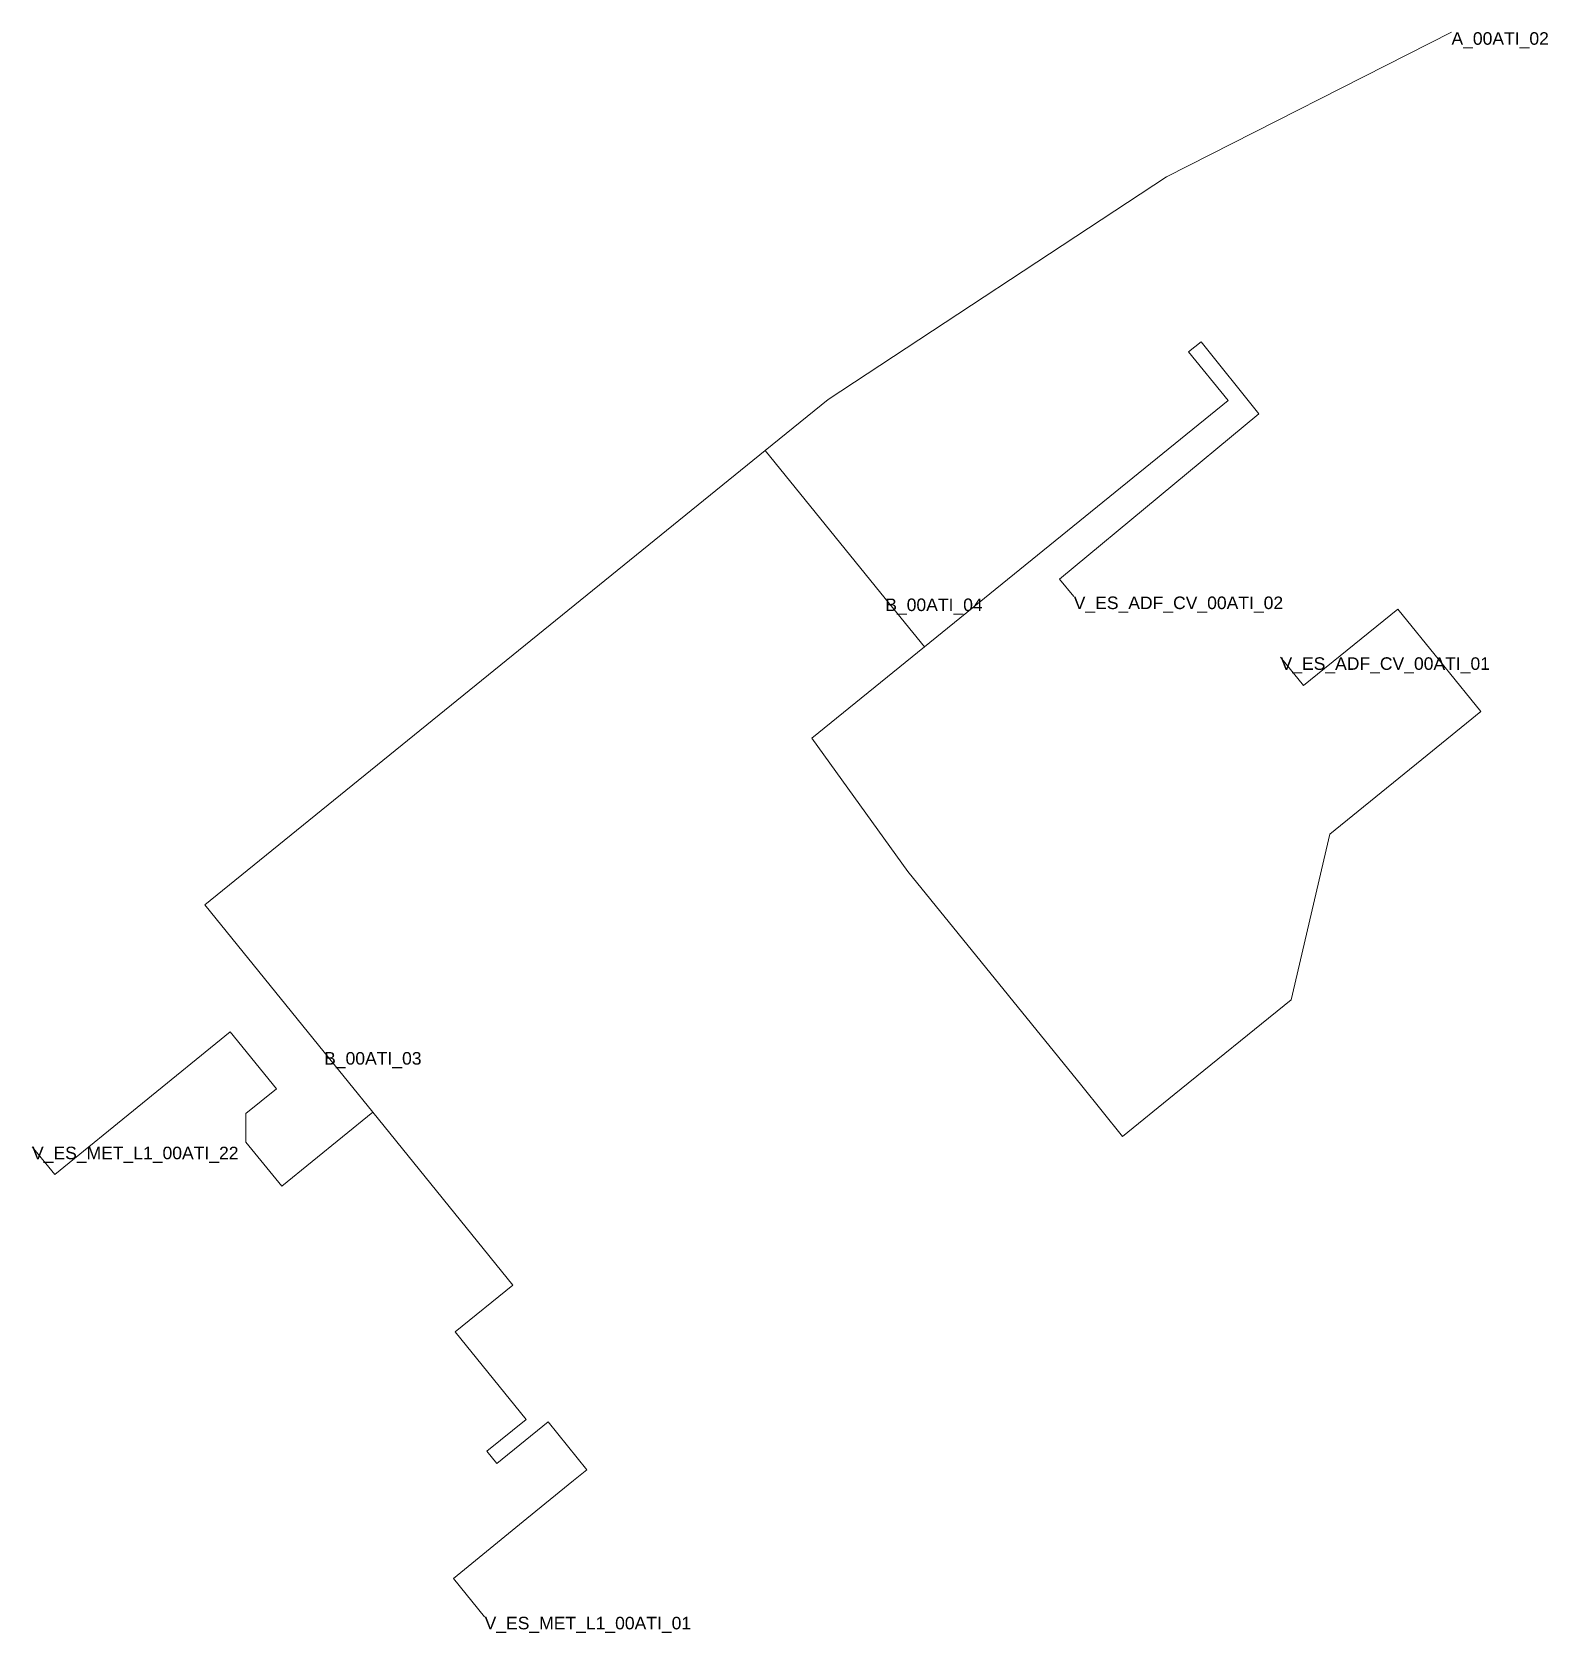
# Model space of a CAD drawing. Header units: metres. Extents: x 431479 to 431621, y 4582577 to 4582709.
# Drawn here: x 431560.9 to 431621.3, y 4582645.7 to 4582709.5 of the extents above; entities that cross this region are included whole.
import ezdxf
from ezdxf.enums import TextEntityAlignment as Align

# ---------------------------------------------------------------- set-up
doc = ezdxf.new("R2010")
doc.units = ezdxf.units.M
doc.header["$MEASUREMENT"] = 0
for name, color, linetype, lineweight, true_color in [('01_A_AccesTren_t', 40, 'Continuous', 0, 0xffd600), ('01_C_AccesExt_t', 251, 'Continuous', 0, 0x646464), ('01_I_Ascensor_l', 251, 'Continuous', 0, 0x646464), ('01_I_BarreraTarifaria_t', 251, 'Continuous', 0, 0x646464), ('01_I_Horitzontal_l', 251, 'Continuous', 0, 0x646464), ('01_I_Rampa_l', 251, 'Continuous', 0, 0x646464)]:
    doc.layers.add(name, color=color, linetype=linetype, lineweight=lineweight, true_color=true_color)
doc.styles.add('Style-Arial', font='arial.ttf')

msp = doc.modelspace()

# ---------------------------------------------------------------- texts
at = {"layer": '01_A_AccesTren_t', "style": 'Style-Arial'}
for s, p in [('V_ES_ADF_CV_00ATI_02', (431602.407791, 4582686.995029, -30)), ('V_ES_ADF_CV_00ATI_01', (431610.650938, 4582684.573733, -30)), ('V_ES_MET_L1_00ATI_22', (431560.886249, 4582665.073274, -30)), ('V_ES_MET_L1_00ATI_01', (431578.925759, 4582646.339861, -30))]:
    msp.add_text(s, height=0.5, dxfattribs=at).set_placement(p, align=Align.TOP_LEFT)
at = {"layer": '01_C_AccesExt_t', "style": 'Style-Arial'}
msp.add_text('A_00ATI_02', height=0.5, dxfattribs=at).set_placement((431617.463309, 4582709.482559), align=Align.TOP_LEFT)
at = {"layer": '01_I_BarreraTarifaria_t', "style": 'Style-Arial'}
for s, p in [('B_00ATI_04', (431594.895643, 4582686.916669, -10)), ('B_00ATI_03', (431572.52982, 4582668.844229, -10))]:
    msp.add_text(s, height=0.5, dxfattribs=at).set_placement(p, align=Align.TOP_LEFT)

# ---------------------------------------------------------------- linework, layer by layer
at = {"layer": '01_I_Ascensor_l'}
for p, q in [((431607.490179, 4582697.145452, -30), (431606.988527, 4582696.744357, -10)), ((431616.982579, 4582684.442628, -30), (431618.230328, 4582682.909429, -10)), ((431569.410908, 4582666.389358, -30), (431569.413151, 4582665.252119, -10)), ((431579.017851, 4582652.934012, -10), (431579.411011, 4582652.449069, -30))]:
    msp.add_line(p, q, dxfattribs=at)
at = {"layer": '01_I_Horitzontal_l'}
for p, q in [((431592.62316, 4582694.850725, -10), (431590.113242, 4582692.816022, -10)), ((431590.113242, 4582692.816022, -10), (431594.895643, 4582686.916669, -10)), ((431594.895643, 4582686.916669, -10), (431596.455626, 4582684.992345, -10)), ((431611.072006, 4582670.928049, -10), (431612.614059, 4582677.521547, -10)), ((431572.52982, 4582668.844229, -10), (431574.475251, 4582666.44464, -10))]:
    msp.add_line(p, q, dxfattribs=at)
at = {"layer": '01_I_Horitzontal_l', "flags": 128}
for points, elevation in [([(431607.490179, 4582697.145452), (431609.784717, 4582694.275655), (431601.840928, 4582687.693971), (431602.407791, 4582686.995029)], -30), ([(431596.455626, 4582684.992345), (431608.560449, 4582694.805306), (431606.988527, 4582696.744357)], -10), ([(431590.113242, 4582692.816022), (431567.776679, 4582674.706981), (431572.52982, 4582668.844229)], -10), ([(431610.650938, 4582684.573733), (431611.561773, 4582683.445071), (431615.320887, 4582686.492431), (431616.982579, 4582684.442628)], -30), ([(431596.455626, 4582684.992345), (431591.965018, 4582681.351965), (431595.798022, 4582676.044672)], -10), ([(431616.493589, 4582680.675523), (431618.632661, 4582682.414543), (431618.230328, 4582682.909429)], -10), ([(431569.410908, 4582666.389358), (431570.630578, 4582667.377497), (431568.790503, 4582669.64872), (431561.796084, 4582663.95987), (431560.886249, 4582665.073274)], -30), ([(431602.724632, 4582667.498903), (431604.357089, 4582665.484844), (431606.41097, 4582667.149579)], -10), ([(431574.475251, 4582666.44464), (431570.837437, 4582663.495336), (431569.413151, 4582665.252119)], -10), ([(431574.475251, 4582666.44464), (431580.056943, 4582659.559912), (431577.75669, 4582657.695016), (431580.585924, 4582654.205303), (431579.017851, 4582652.934012)], -10), ([(431579.411011, 4582652.449069), (431581.458672, 4582654.10918), (431583.005698, 4582652.201005), (431582.468817, 4582651.765736)], -30), ([(431580.607802, 4582650.251748), (431577.68062, 4582647.870402), (431578.925759, 4582646.339861)], -30)]:
    msp.add_lwpolyline(points, dxfattribs=dict(at, elevation=elevation))
at = {"layer": '01_I_Rampa_l'}
for p, q in [((431612.614059, 4582677.521547, -10), (431616.493589, 4582680.675523, -10)), ((431595.798022, 4582676.044672, -10), (431602.724632, 4582667.498903, -10)), ((431606.41097, 4582667.149579, -10), (431611.072006, 4582670.928049, -10)), ((431582.468817, 4582651.765736, -30), (431580.607802, 4582650.251748, -30))]:
    msp.add_line(p, q, dxfattribs=at)
at = {"layer": '01_I_Rampa_l', "extrusion": (0.4455623343628515, -0.8775362027056891, 0.1772129203472658), "elevation": -3829180.992925, "flags": 128}
msp.add_lwpolyline([(2459571.46301, 689493.276216), (2459558.73147, 689493.276216), (2459542.690082, 689483.115396)], dxfattribs=at)

msp.set_redraw_order([(e.dxf.handle, doc.entitydb.next_handle()) for e in msp.query("TEXT MTEXT ATTDEF DIMENSION ARC_DIMENSION")])  # texts and dimensions are drawn at this point

doc.saveas('drawing.dxf')
